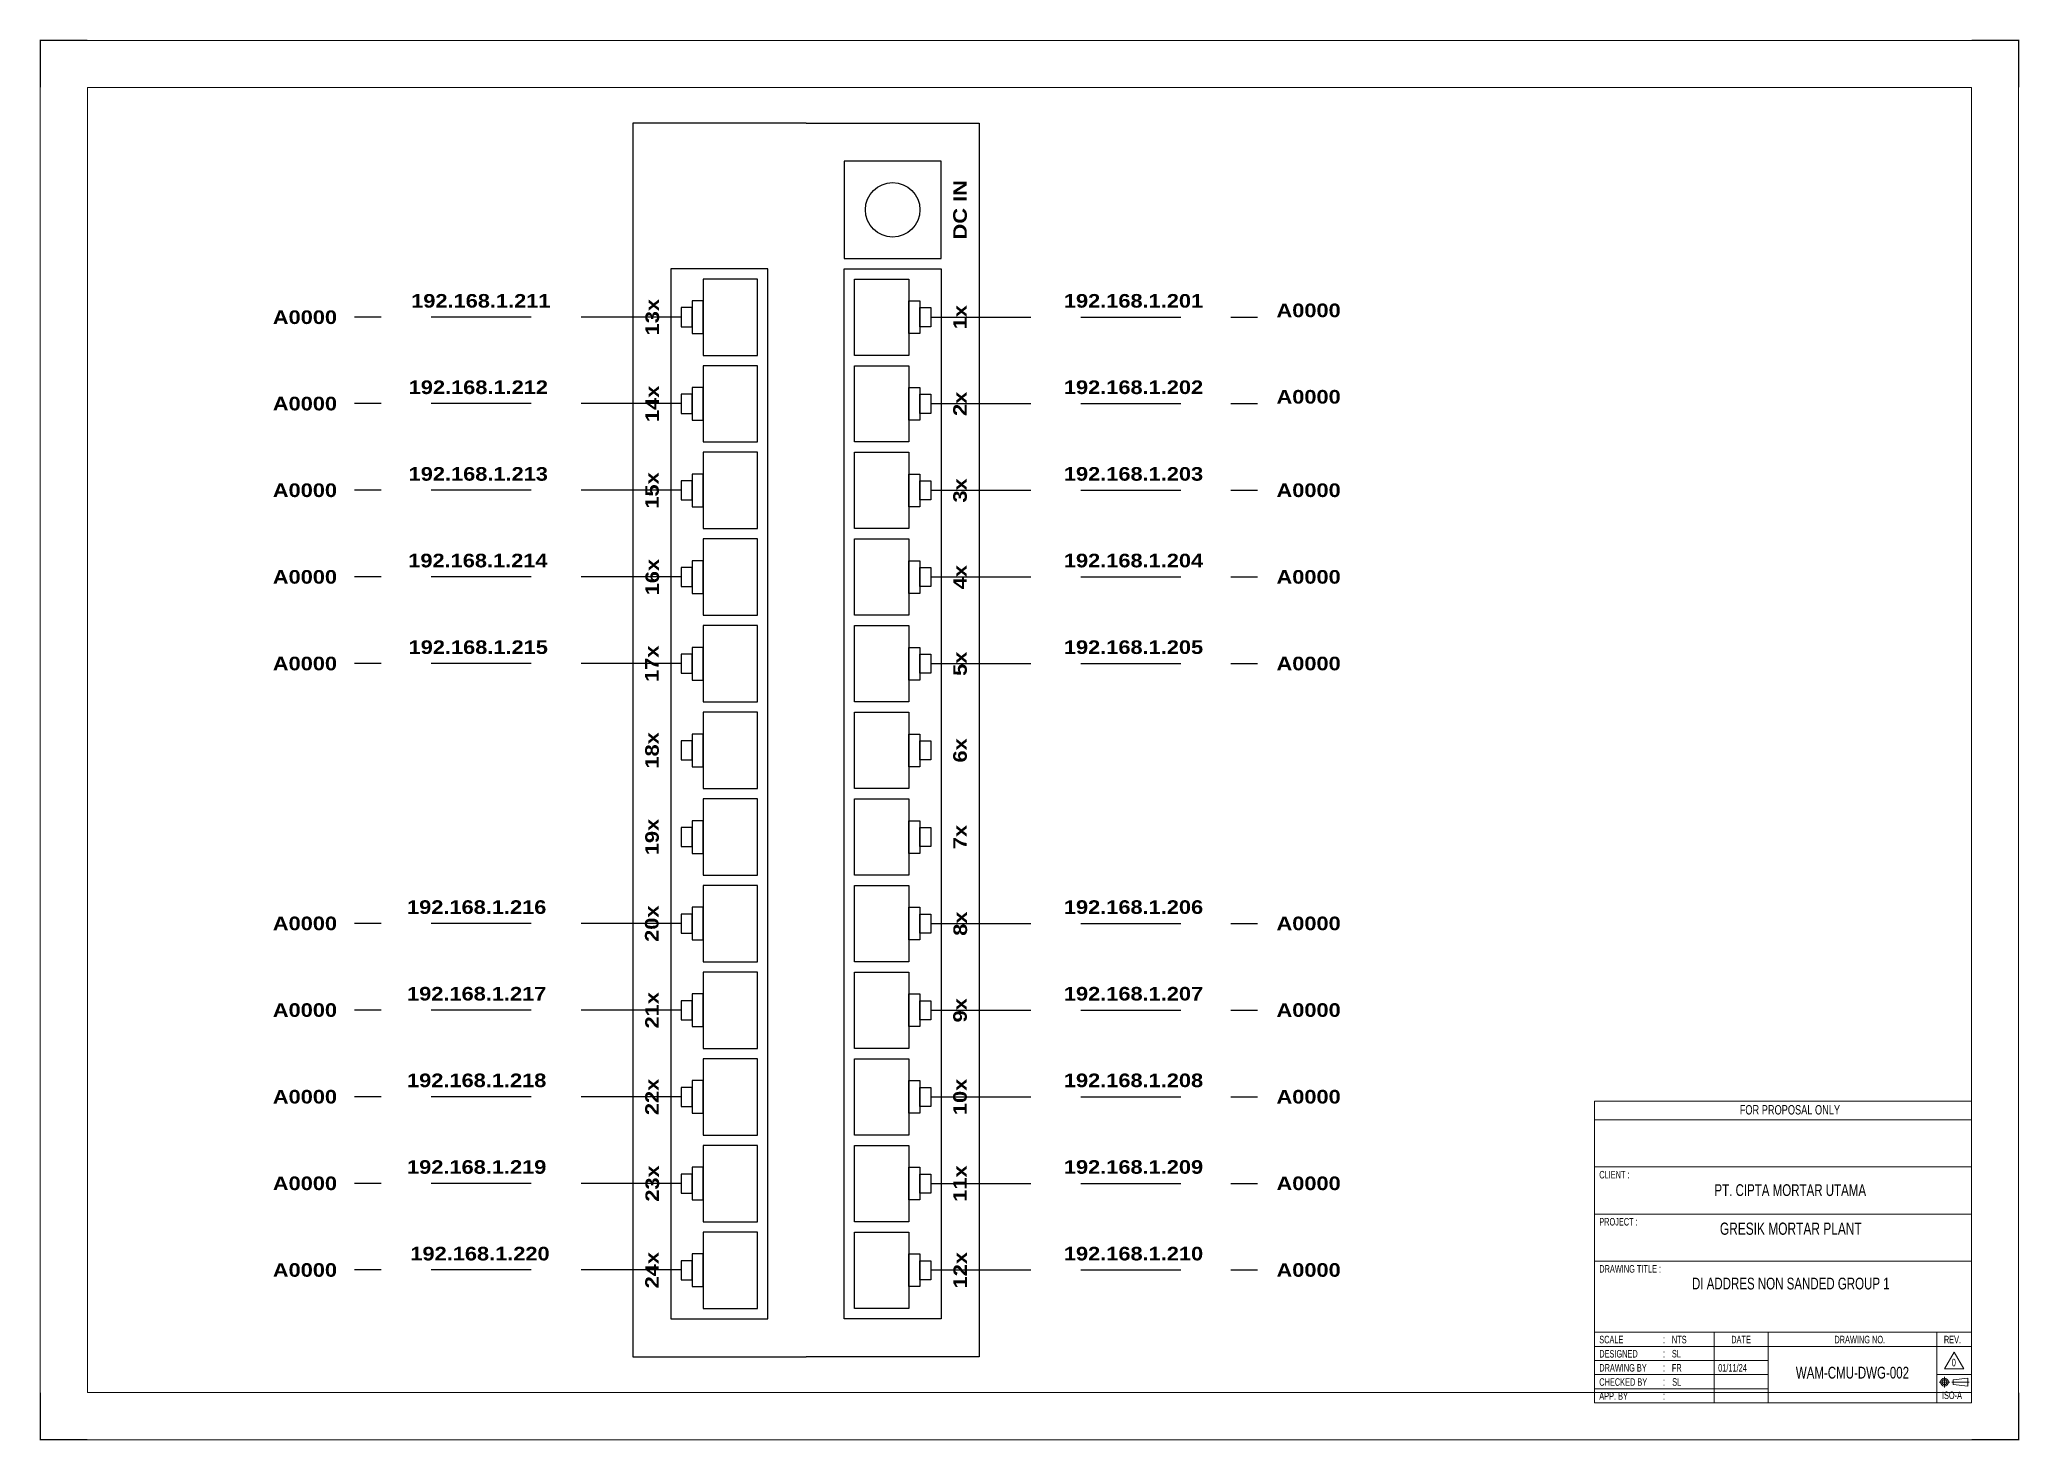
# Model space of a CAD drawing. Header units: centimetres. Extents: x -6233 to 67854, y 107 to 55669.
# Drawn here: x 6612 to 12895, y 107 to 4551 of the extents above; entities that cross this region are included whole.
import ezdxf
from ezdxf.enums import TextEntityAlignment as Align

# ---------------------------------------------------------------- set-up
doc = ezdxf.new("R2010")
doc.units = ezdxf.units.CM
doc.header["$LTSCALE"] = 25.4
doc.linetypes.add('CENTER', pattern=[2, 1.25, -0.25, 0.25, -0.25])
doc.linetypes.add('HIDDEN', pattern=[0.375, 0.25, -0.125])
for name, color, linetype in [('1', 7, 'Continuous'), ('Etiket-Line-L', 7, 'Continuous'), ('EtIket-Line-S', 2, 'Continuous'), ('Etiket-Text-List0', 2, 'Continuous'), ('Etiket-Text-List1', 3, 'Continuous'), ('Etiket-Text-List2', 1, 'Continuous')]:
    doc.layers.add(name, color=color, linetype=linetype)
for name, color, linetype, lineweight in [('Center_line', 2, 'CENTER', 5), ('Etiket', 7, 'Continuous', 5), ('Object', 4, 'Continuous', 25)]:
    doc.layers.add(name, color=color, linetype=linetype, lineweight=lineweight)
doc.styles.add('Bold', font='ariblk.ttf', dxfattribs={"height": 25.4})
doc.styles.add('DIM', font='romans', dxfattribs={"height": 6.096})
doc.styles.get("Standard").update_dxf_attribs({"font": 'arial.ttf', "height": 25.4})

msp = doc.modelspace()

# ---------------------------------------------------------------- texts
at = {"ltscale": 500, "style": 'Bold'}
for s, p in [('DC IN', (9532.8, 4011.2)), ('13x', (8556.2, 3670.5)), ('1x', (9532.8, 3670.5)), ('14x', (8556.2, 3395.7)), ('2x', (9532.8, 3395.7)), ('15x', (8555.4, 3120.8)), ('3x', (9532.8, 3120.8)), ('16x', (8556.2, 2845.9)), ('4x', (9532.8, 2845.9)), ('17x', (8554.7, 2571.1)), ('5x', (9532.8, 2571.1)), ('18x', (8555.4, 2296.2)), ('6x', (9532.8, 2296.2)), ('19x', (8555.4, 2021.4)), ('7x', (9532.8, 2021.4)), ('20x', (8554.7, 1746.5)), ('8x', (9533.5, 1746.5)), ('21x', (8555.4, 1471.7)), ('9x', (9532.8, 1471.7)), ('22x', (8555.4, 1196.8)), ('10x', (9532.8, 1196.8)), ('23x', (8556.2, 922)), ('11x', (9532.8, 922)), ('24x', (8555.4, 647.1)), ('12x', (9533.5, 647.1))]:
    msp.add_text(s, height=43.22, rotation=90, dxfattribs=at).set_placement(p, align=Align.MIDDLE_CENTER)
for s, height, p in [('192.168.1.211', 43.216, (7791.3, 3722.4)), ('192.168.1.212', 43.216, (7783.4, 3448.3)), ('192.168.1.213', 43.216, (7783.2, 3173.4)), ('A0000', 43.22, (10537.2, 3121.5)), ('192.168.1.214', 43.216, (7782, 2898.5)), ('A0000', 43.22, (10537.2, 2846.7)), ('192.168.1.215', 43.216, (7783.1, 2623.7)), ('A0000', 43.22, (10537.2, 2571.8)), ('192.168.1.216', 43.216, (7778.2, 1799.1)), ('A0000', 43.22, (10537.2, 1747.3)), ('192.168.1.217', 43.216, (7778.2, 1524.3)), ('A0000', 43.22, (10537.2, 1472.4)), ('192.168.1.218', 43.216, (7778.2, 1249.4)), ('A0000', 43.22, (10537.2, 1197.5)), ('192.168.1.219', 43.216, (7778.2, 974.6)), ('A0000', 43.22, (10537.2, 922.7)), ('192.168.1.220', 43.216, (7788.7, 699.7)), ('A0000', 43.22, (10537.2, 647.8))]:
    msp.add_text(s, height=height, dxfattribs=at).set_placement(p, align=Align.MIDDLE_LEFT)
for s, height, p in [('192.168.1.201', 43.216, (10304.3, 3722.4)), ('A0000', 43.22, (7555.9, 3670.5)), ('192.168.1.202', 43.216, (10304.3, 3448.3)), ('A0000', 43.22, (7555.9, 3396.4)), ('A0000', 43.22, (7555.9, 3121.5)), ('192.168.1.203', 43.216, (10304.3, 3173.4)), ('192.168.1.204', 43.216, (10304.3, 2898.5)), ('A0000', 43.22, (7555.9, 2846.7)), ('192.168.1.205', 43.216, (10304.3, 2623.7)), ('A0000', 43.22, (7555.9, 2571.8)), ('A0000', 43.22, (7555.9, 1747.3)), ('192.168.1.206', 43.216, (10304.3, 1799.1)), ('192.168.1.207', 43.216, (10304.3, 1524.3)), ('A0000', 43.22, (7555.9, 1472.4)), ('192.168.1.208', 43.216, (10304.3, 1249.4)), ('A0000', 43.22, (7555.9, 1197.5)), ('A0000', 43.22, (7555.9, 922.7)), ('192.168.1.209', 43.216, (10304.3, 974.6)), ('192.168.1.210', 43.216, (10304.3, 699.7)), ('A0000', 43.22, (7555.9, 647.8))]:
    msp.add_text(s, height=height, dxfattribs=at).set_placement(p, align=Align.MIDDLE_RIGHT)
for p in [(10537.2, 3670.5), (10537.2, 3396.4)]:
    msp.add_text('A0000', height=43.22, dxfattribs=at).set_placement(p)

# ---------------------------------------------------------------- blocks, each defined once
blk = doc.blocks.new('x5 Out Line')
at = {"const_width": 0.3}
for points in [[(9.65, 286.71), (0, 286.71), (0, 277.06)], [(405.45, 277.06), (405.45, 286.71), (395.8, 286.71)], [(0, 9.65), (0, 0), (9.65, 0)], [(405.45, 9.65), (405.45, 0), (395.8, 0)]]:
    blk.add_lwpolyline(points, dxfattribs=at)
at = {"lineweight": 15}
blk.add_lwpolyline([(395.8, 9.65), (395.8, 277.06), (9.65, 277.06), (9.65, 9.65)], close=True, dxfattribs=at)
at = {"layer": 'EtIket-Line-S', "lineweight": 9, "ltscale": 0.5}
blk.add_lwpolyline([(0, 0), (405.45, 0), (405.45, 286.71), (0, 286.71)], close=True, dxfattribs=at)
blk = doc.blocks.new('A$C6CDB76E5')
at = {"lineweight": 15}
for p, q in [((-196.2, 0), (-196.2, 157.1)), ((-196.2, 157.1), (0, 157.1)), ((0, 0), (0, 157.1)), ((-196.2, 147.3), (0, 147.3)), ((-196.2, 122.8), (0, 122.8)), ((-196.2, 98.2), (0, 98.2)), ((-196.2, 73.7), (0, 73.7)), ((-196.2, 36.8), (0, 36.8)), ((-134, 0), (-134, 36.8)), ((-105.9, 0), (-105.9, 36.8)), ((-18.1, 0), (-18.1, 36.8)), ((-196.2, 29.4), (0, 29.4)), ((-196.2, 22.1), (-105.9, 22.1)), ((-196.2, 14.7), (-105.9, 14.7)), ((-18.1, 14.7), (0, 14.7)), ((-196.2, 7.4), (-105.9, 7.4))]:
    blk.add_line(p, q, dxfattribs=at)
at = {"layer": 'Center_line', "lineweight": 13}
for p, q in [((-16.9, 10.8), (-11.3, 10.8)), ((-14.1, 13.5), (-14.1, 8)), ((-10.3, 10.8), (-1.2, 10.8))]:
    blk.add_line(p, q, dxfattribs=at)
at = {"layer": 'Etiket-Line-L', "lineweight": 15}
for p, q in [((0, 0), (0, 122.6)), ((-196.2, 0), (0, 0))]:
    blk.add_line(p, q, dxfattribs=at)
blk.add_lwpolyline([(-9, 26.4), (-4, 17.7), (-14.1, 17.7)], close=True, dxfattribs=at)
at = {"layer": 'Object', "lineweight": 15}
blk.add_lwpolyline([(-9.5, 9.5), (-1.9, 8.7), (-1.9, 12.8), (-9.5, 12)], close=True, dxfattribs=at)
for radius in [2.03, 1.27]:
    blk.add_circle((-14.1, 10.8), radius, dxfattribs=at)
at = {"layer": '1', "color": 3, "lineweight": 9, "width": 0.7}
blk.add_text('ISO-A', height=3.91, dxfattribs=at).set_placement((-15.4, 2))
at = {"layer": 'Etiket-Text-List0', "lineweight": 13, "width": 0.7}
for s, height, p in [('CLIENT :', 3.92, (-193.8, 116.8)), ('PROJECT :', 3.92, (-193.8, 92.3)), ('DRAWING TITLE :', 3.923, (-193.8, 67.8)), ('SCALE', 3.92, (-193.8, 31)), (':', 4.17, (-160.6, 31)), ('DATE', 3.92, (-125.1, 31)), ('DRAWING NO.', 3.923, (-71.4, 31)), ('REV.', 3.92, (-14.4, 31)), ('DESIGNED', 3.92, (-193.8, 23.6)), (':', 4.17, (-160.6, 23.6)), ('CHECKED BY ', 3.923, (-193.8, 8.9)), ('DRAWING BY', 3.92, (-193.8, 16.3)), (':', 4.17, (-160.6, 16.3)), (':', 4.17, (-160.6, 8.9)), ('APP. BY ', 3.92, (-193.8, 1.6)), (':', 4.17, (-160.6, 1.6))]:
    blk.add_text(s, height=height, dxfattribs=at).set_placement(p)
at = {"layer": 'Etiket-Text-List1', "lineweight": 9, "width": 0.7}
for tag, p in [('1:XXXX', (-156, 31)), ('EN', (-156, 23.6)), ('DD/MM/YY', (-131.3, 23.6)), ('1', (-10.3, 19.1)), ('EN', (-156, 16.3)), ('EN', (-155.8, 8.9)), ('DD/MM/YY', (-131.3, 16.3)), ('DD/MM/YY', (-131.3, 8.9)), ('EN', (-155.7, 1.6)), ('DD/MM/YY', (-131.3, 1.6))]:
    blk.add_attdef(tag, p, '', height=3.92, dxfattribs=at)
at = {"layer": 'Etiket-Text-List2', "lineweight": 13, "width": 0.7}
for tag, height, p in [('FOR FABRICATION', 4.9, (-94.6, 150.1)), ('CLIENT_NAME', 6.13, (-94.1, 107.7)), ('PROJECT_1', 4.9, (-94.1, 87.5)), ('PROJECT_2', 4.9, (-94.1, 79.2)), ('DRAWING_TITLE1', 6.13, (-94.1, 59)), ('DRAWING_TITLE2', 6.13, (-94.1, 49.9)), ('DRAWING_TITLE3', 6.13, (-94.1, 40.1)), ('LDP-X-XXX-AR-01', 6.13, (-62, 12.7))]:
    blk.add_attdef(tag, text='', height=height, dxfattribs=at).set_placement(p, align=Align.CENTER)

# ---------------------------------------------------------------- linework, layer by layer
at = {"color": 146, "linetype": 'HIDDEN', "ltscale": 50, "true_color": 0x105689}
for p, q in [((8648.2, 3670.5), (7611.1, 3670.5)), ((9440, 3670.5), (10477.2, 3670.5)), ((8648.2, 3396.4), (7611.1, 3396.4)), ((9440, 3396.4), (10477.2, 3396.4)), ((8648.2, 3121.5), (7611.1, 3121.5)), ((9440, 3121.5), (10477.2, 3121.5)), ((8648.2, 2846.7), (7611.1, 2846.7)), ((9440, 2846.7), (10477.2, 2846.7)), ((8648.2, 2571.8), (7611.1, 2571.8)), ((9440, 2571.8), (10477.2, 2571.8)), ((8648.2, 1747.3), (7611.1, 1747.3)), ((9440, 1747.3), (10477.2, 1747.3)), ((8648.2, 1472.4), (7611.1, 1472.4)), ((9440, 1472.4), (10477.2, 1472.4)), ((8648.2, 1197.5), (7611.1, 1197.5)), ((9440, 1197.5), (10477.2, 1197.5)), ((8648.2, 922.7), (7611.1, 922.7)), ((9440, 922.7), (10477.2, 922.7)), ((8648.2, 647.8), (7611.1, 647.8)), ((9440, 647.8), (10477.2, 647.8))]:
    msp.add_line(p, q, dxfattribs=at)
at = {"ltscale": 500}
for points in [[(9044.1, 4286.1), (8494.2, 4286.1), (8494.2, 372.2), (9044.1, 372.2)], [(9044.1, 4286.1), (9594, 4286.1), (9594, 372.2), (9044.1, 372.2)]]:
    msp.add_lwpolyline(points, dxfattribs=at)
for points in [[(9165.1, 4165.1), (9165.1, 3857.2), (9473, 3857.2), (9473, 4165.1)], [(8923.1, 493.2), (8923.1, 3824.4), (8615.2, 3824.4), (8615.2, 493.2)], [(8890.3, 3549.5), (8890.3, 3791.5), (8717.4, 3791.5), (8717.4, 3549.5)], [(9165.1, 493.2), (9165.1, 3824.4), (9473, 3824.4), (9473, 493.2)], [(9198, 3549.5), (9198, 3791.5), (9370.8, 3791.5), (9370.8, 3549.5)], [(8717.4, 3618.7), (8717.4, 3722.4), (8682.8, 3722.4), (8682.8, 3618.7)], [(9370.8, 3618.7), (9370.8, 3722.4), (9405.4, 3722.4), (9405.4, 3618.7)], [(8682.8, 3640.3), (8682.8, 3700.8), (8648.2, 3700.8), (8648.2, 3640.3)], [(9405.4, 3640.3), (9405.4, 3700.8), (9440, 3700.8), (9440, 3640.3)], [(8890.3, 3274.7), (8890.3, 3516.7), (8717.4, 3516.7), (8717.4, 3274.7)], [(9198, 3274.7), (9198, 3516.7), (9370.8, 3516.7), (9370.8, 3274.7)], [(8682.8, 3365.4), (8682.8, 3425.9), (8648.2, 3425.9), (8648.2, 3365.4)], [(8717.4, 3343.8), (8717.4, 3447.5), (8682.8, 3447.5), (8682.8, 3343.8)], [(9370.8, 3343.8), (9370.8, 3447.5), (9405.4, 3447.5), (9405.4, 3343.8)], [(9405.4, 3365.4), (9405.4, 3425.9), (9440, 3425.9), (9440, 3365.4)], [(8890.3, 2999.8), (8890.3, 3241.8), (8717.4, 3241.8), (8717.4, 2999.8)], [(9198, 2999.8), (9198, 3241.8), (9370.8, 3241.8), (9370.8, 2999.8)], [(8682.8, 3090.6), (8682.8, 3151.1), (8648.2, 3151.1), (8648.2, 3090.6)], [(8717.4, 3068.9), (8717.4, 3172.7), (8682.8, 3172.7), (8682.8, 3068.9)], [(9370.8, 3068.9), (9370.8, 3172.7), (9405.4, 3172.7), (9405.4, 3068.9)], [(9405.4, 3090.6), (9405.4, 3151.1), (9440, 3151.1), (9440, 3090.6)], [(8890.3, 2724.9), (8890.3, 2967), (8717.4, 2967), (8717.4, 2724.9)], [(9198, 2724.9), (9198, 2967), (9370.8, 2967), (9370.8, 2724.9)], [(8717.4, 2794.1), (8717.4, 2897.8), (8682.8, 2897.8), (8682.8, 2794.1)], [(9370.8, 2794.1), (9370.8, 2897.8), (9405.4, 2897.8), (9405.4, 2794.1)], [(8682.8, 2815.7), (8682.8, 2876.2), (8648.2, 2876.2), (8648.2, 2815.7)], [(9405.4, 2815.7), (9405.4, 2876.2), (9440, 2876.2), (9440, 2815.7)], [(8890.3, 2450.1), (8890.3, 2692.1), (8717.4, 2692.1), (8717.4, 2450.1)], [(9198, 2450.1), (9198, 2692.1), (9370.8, 2692.1), (9370.8, 2450.1)], [(8682.8, 2540.8), (8682.8, 2601.3), (8648.2, 2601.3), (8648.2, 2540.8)], [(8717.4, 2519.2), (8717.4, 2623), (8682.8, 2623), (8682.8, 2519.2)], [(9370.8, 2519.2), (9370.8, 2623), (9405.4, 2623), (9405.4, 2519.2)], [(9405.4, 2540.8), (9405.4, 2601.3), (9440, 2601.3), (9440, 2540.8)], [(8890.3, 2175.2), (8890.3, 2417.2), (8717.4, 2417.2), (8717.4, 2175.2)], [(9198, 2175.2), (9198, 2417.2), (9370.8, 2417.2), (9370.8, 2175.2)], [(8682.8, 2266), (8682.8, 2326.5), (8648.2, 2326.5), (8648.2, 2266)], [(8717.4, 2244.4), (8717.4, 2348.1), (8682.8, 2348.1), (8682.8, 2244.4)], [(9370.8, 2244.4), (9370.8, 2348.1), (9405.4, 2348.1), (9405.4, 2244.4)], [(9405.4, 2266), (9405.4, 2326.5), (9440, 2326.5), (9440, 2266)], [(8890.3, 1900.4), (8890.3, 2142.4), (8717.4, 2142.4), (8717.4, 1900.4)], [(9198, 1900.4), (9198, 2142.4), (9370.8, 2142.4), (9370.8, 1900.4)], [(8717.4, 1969.5), (8717.4, 2073.2), (8682.8, 2073.2), (8682.8, 1969.5)], [(9370.8, 1969.5), (9370.8, 2073.2), (9405.4, 2073.2), (9405.4, 1969.5)], [(8682.8, 1991.1), (8682.8, 2051.6), (8648.2, 2051.6), (8648.2, 1991.1)], [(9405.4, 1991.1), (9405.4, 2051.6), (9440, 2051.6), (9440, 1991.1)], [(8890.3, 1625.5), (8890.3, 1867.5), (8717.4, 1867.5), (8717.4, 1625.5)], [(9198, 1625.5), (9198, 1867.5), (9370.8, 1867.5), (9370.8, 1625.5)], [(8682.8, 1716.3), (8682.8, 1776.8), (8648.2, 1776.8), (8648.2, 1716.3)], [(8717.4, 1694.7), (8717.4, 1798.4), (8682.8, 1798.4), (8682.8, 1694.7)], [(9370.8, 1694.7), (9370.8, 1798.4), (9405.4, 1798.4), (9405.4, 1694.7)], [(9405.4, 1716.3), (9405.4, 1776.8), (9440, 1776.8), (9440, 1716.3)], [(8890.3, 1350.7), (8890.3, 1592.7), (8717.4, 1592.7), (8717.4, 1350.7)], [(9198, 1350.7), (9198, 1592.7), (9370.8, 1592.7), (9370.8, 1350.7)], [(8717.4, 1419.8), (8717.4, 1523.5), (8682.8, 1523.5), (8682.8, 1419.8)], [(9370.8, 1419.8), (9370.8, 1523.5), (9405.4, 1523.5), (9405.4, 1419.8)], [(8682.8, 1441.4), (8682.8, 1501.9), (8648.2, 1501.9), (8648.2, 1441.4)], [(9405.4, 1441.4), (9405.4, 1501.9), (9440, 1501.9), (9440, 1441.4)], [(8890.3, 1075.8), (8890.3, 1317.8), (8717.4, 1317.8), (8717.4, 1075.8)], [(9198, 1075.8), (9198, 1317.8), (9370.8, 1317.8), (9370.8, 1075.8)], [(8682.8, 1166.6), (8682.8, 1227.1), (8648.2, 1227.1), (8648.2, 1166.6)], [(8717.4, 1145), (8717.4, 1248.7), (8682.8, 1248.7), (8682.8, 1145)], [(9370.8, 1145), (9370.8, 1248.7), (9405.4, 1248.7), (9405.4, 1145)], [(9405.4, 1166.6), (9405.4, 1227.1), (9440, 1227.1), (9440, 1166.6)], [(8890.3, 800.9), (8890.3, 1043), (8717.4, 1043), (8717.4, 800.9)], [(9198, 800.9), (9198, 1043), (9370.8, 1043), (9370.8, 800.9)], [(8682.8, 891.7), (8682.8, 952.2), (8648.2, 952.2), (8648.2, 891.7)], [(8717.4, 870.1), (8717.4, 973.8), (8682.8, 973.8), (8682.8, 870.1)], [(9370.8, 870.1), (9370.8, 973.8), (9405.4, 973.8), (9405.4, 870.1)], [(9405.4, 891.7), (9405.4, 952.2), (9440, 952.2), (9440, 891.7)], [(8890.3, 526.1), (8890.3, 768.1), (8717.4, 768.1), (8717.4, 526.1)], [(9198, 526.1), (9198, 768.1), (9370.8, 768.1), (9370.8, 526.1)], [(8717.4, 595.2), (8717.4, 699), (8682.8, 699), (8682.8, 595.2)], [(9370.8, 595.2), (9370.8, 699), (9405.4, 699), (9405.4, 595.2)], [(8682.8, 616.8), (8682.8, 677.3), (8648.2, 677.3), (8648.2, 616.8)], [(9405.4, 616.8), (9405.4, 677.3), (9440, 677.3), (9440, 616.8)]]:
    msp.add_lwpolyline(points, close=True, dxfattribs=at)
msp.add_circle((9319.1, 4011.2), 86.4, dxfattribs=at)

# ---------------------------------------------------------------- block references
at = {"layer": 'Etiket', "lineweight": 0}
ref = msp.add_blockref('A$C6CDB76E5', (12742.7, 226.2), dxfattribs=dict(at, xscale=6.095870930054101, yscale=6.095870930054101, zscale=6.095870930054101))
ref.add_attrib('FOR FABRICATION', 'FOR PROPOSAL ONLY', dxfattribs={"layer": 'Etiket-Text-List2', "lineweight": 13, "height": 29.894, "width": 0.7}).set_placement((12166.3, 1141.1), align=Align.CENTER)
ref.add_attrib('CLIENT_NAME', 'PT. CIPTA MORTAR UTAMA', dxfattribs={"layer": 'Etiket-Text-List2', "lineweight": 13, "height": 37.368, "width": 0.7}).set_placement((12167.4, 882.5), align=Align.CENTER)
ref.add_attrib('PROJECT_1', 'GRESIK MORTAR PLANT', dxfattribs={"layer": 'Etiket-Text-List2', "lineweight": 13, "height": 38.709, "width": 0.7}).set_placement((12169.2, 759.5), align=Align.CENTER)
ref.add_attrib('DRAWING_TITLE1', 'DI ADDRES NON SANDED GROUP 1', dxfattribs={"layer": 'Etiket-Text-List2', "lineweight": 13, "height": 37.368, "width": 0.7}).set_placement((12169.2, 586.1), align=Align.CENTER)
ref.add_attrib('1:XXXX', 'NTS', (11791.8, 415.1), dxfattribs={"layer": 'Etiket-Text-List1', "lineweight": 13, "height": 23.92, "width": 0.7})
ref.add_attrib('EN', 'SL', (11791.8, 370.3), dxfattribs={"layer": 'Etiket-Text-List1', "lineweight": 13, "height": 23.92, "width": 0.7})
ref.add_attrib('EN', 'FR', (11791.8, 325.4), dxfattribs={"layer": 'Etiket-Text-List1', "lineweight": 13, "height": 23.92, "width": 0.7})
ref.add_attrib('DD/MM/YY', '01/11/24', (11938.6, 325.4), dxfattribs={"layer": 'Etiket-Text-List1', "lineweight": 13, "height": 23.92, "width": 0.7})
ref.add_attrib('EN', 'SL', (11792.7, 280.6), dxfattribs={"layer": 'Etiket-Text-List1', "lineweight": 13, "height": 23.92, "width": 0.7})
ref.add_attrib('LDP-X-XXX-AR-01', 'WAM-CMU-DWG-002', dxfattribs={"layer": 'Etiket-Text-List2', "lineweight": 15, "height": 37.368, "width": 0.7}).set_placement((12364.7, 303.4), align=Align.CENTER)
ref.add_attrib('1', '0', (12679.9, 342.3), dxfattribs={"layer": 'Etiket-Text-List1', "lineweight": 13, "height": 23.9, "width": 0.7})
at = {"layer": 'Etiket-Line-L', "lineweight": 0}
ref = msp.add_blockref('x5 Out Line', (6614.4, 109.5), dxfattribs=dict(at, xscale=15.48351216233742, yscale=15.48351216233742, zscale=15.48351216233742))
ref.add_attrib('FILE_NAME', '-', (11744.6, 217.5), dxfattribs={"layer": 'Etiket-Text-List1', "lineweight": 13, "height": 21.7, "style": 'DIM', "width": 0.7})

msp.set_redraw_order([(e.dxf.handle, doc.entitydb.next_handle()) for e in msp.query("TEXT MTEXT ATTDEF DIMENSION ARC_DIMENSION")])  # texts and dimensions are drawn at this point

doc.saveas('drawing.dxf')
